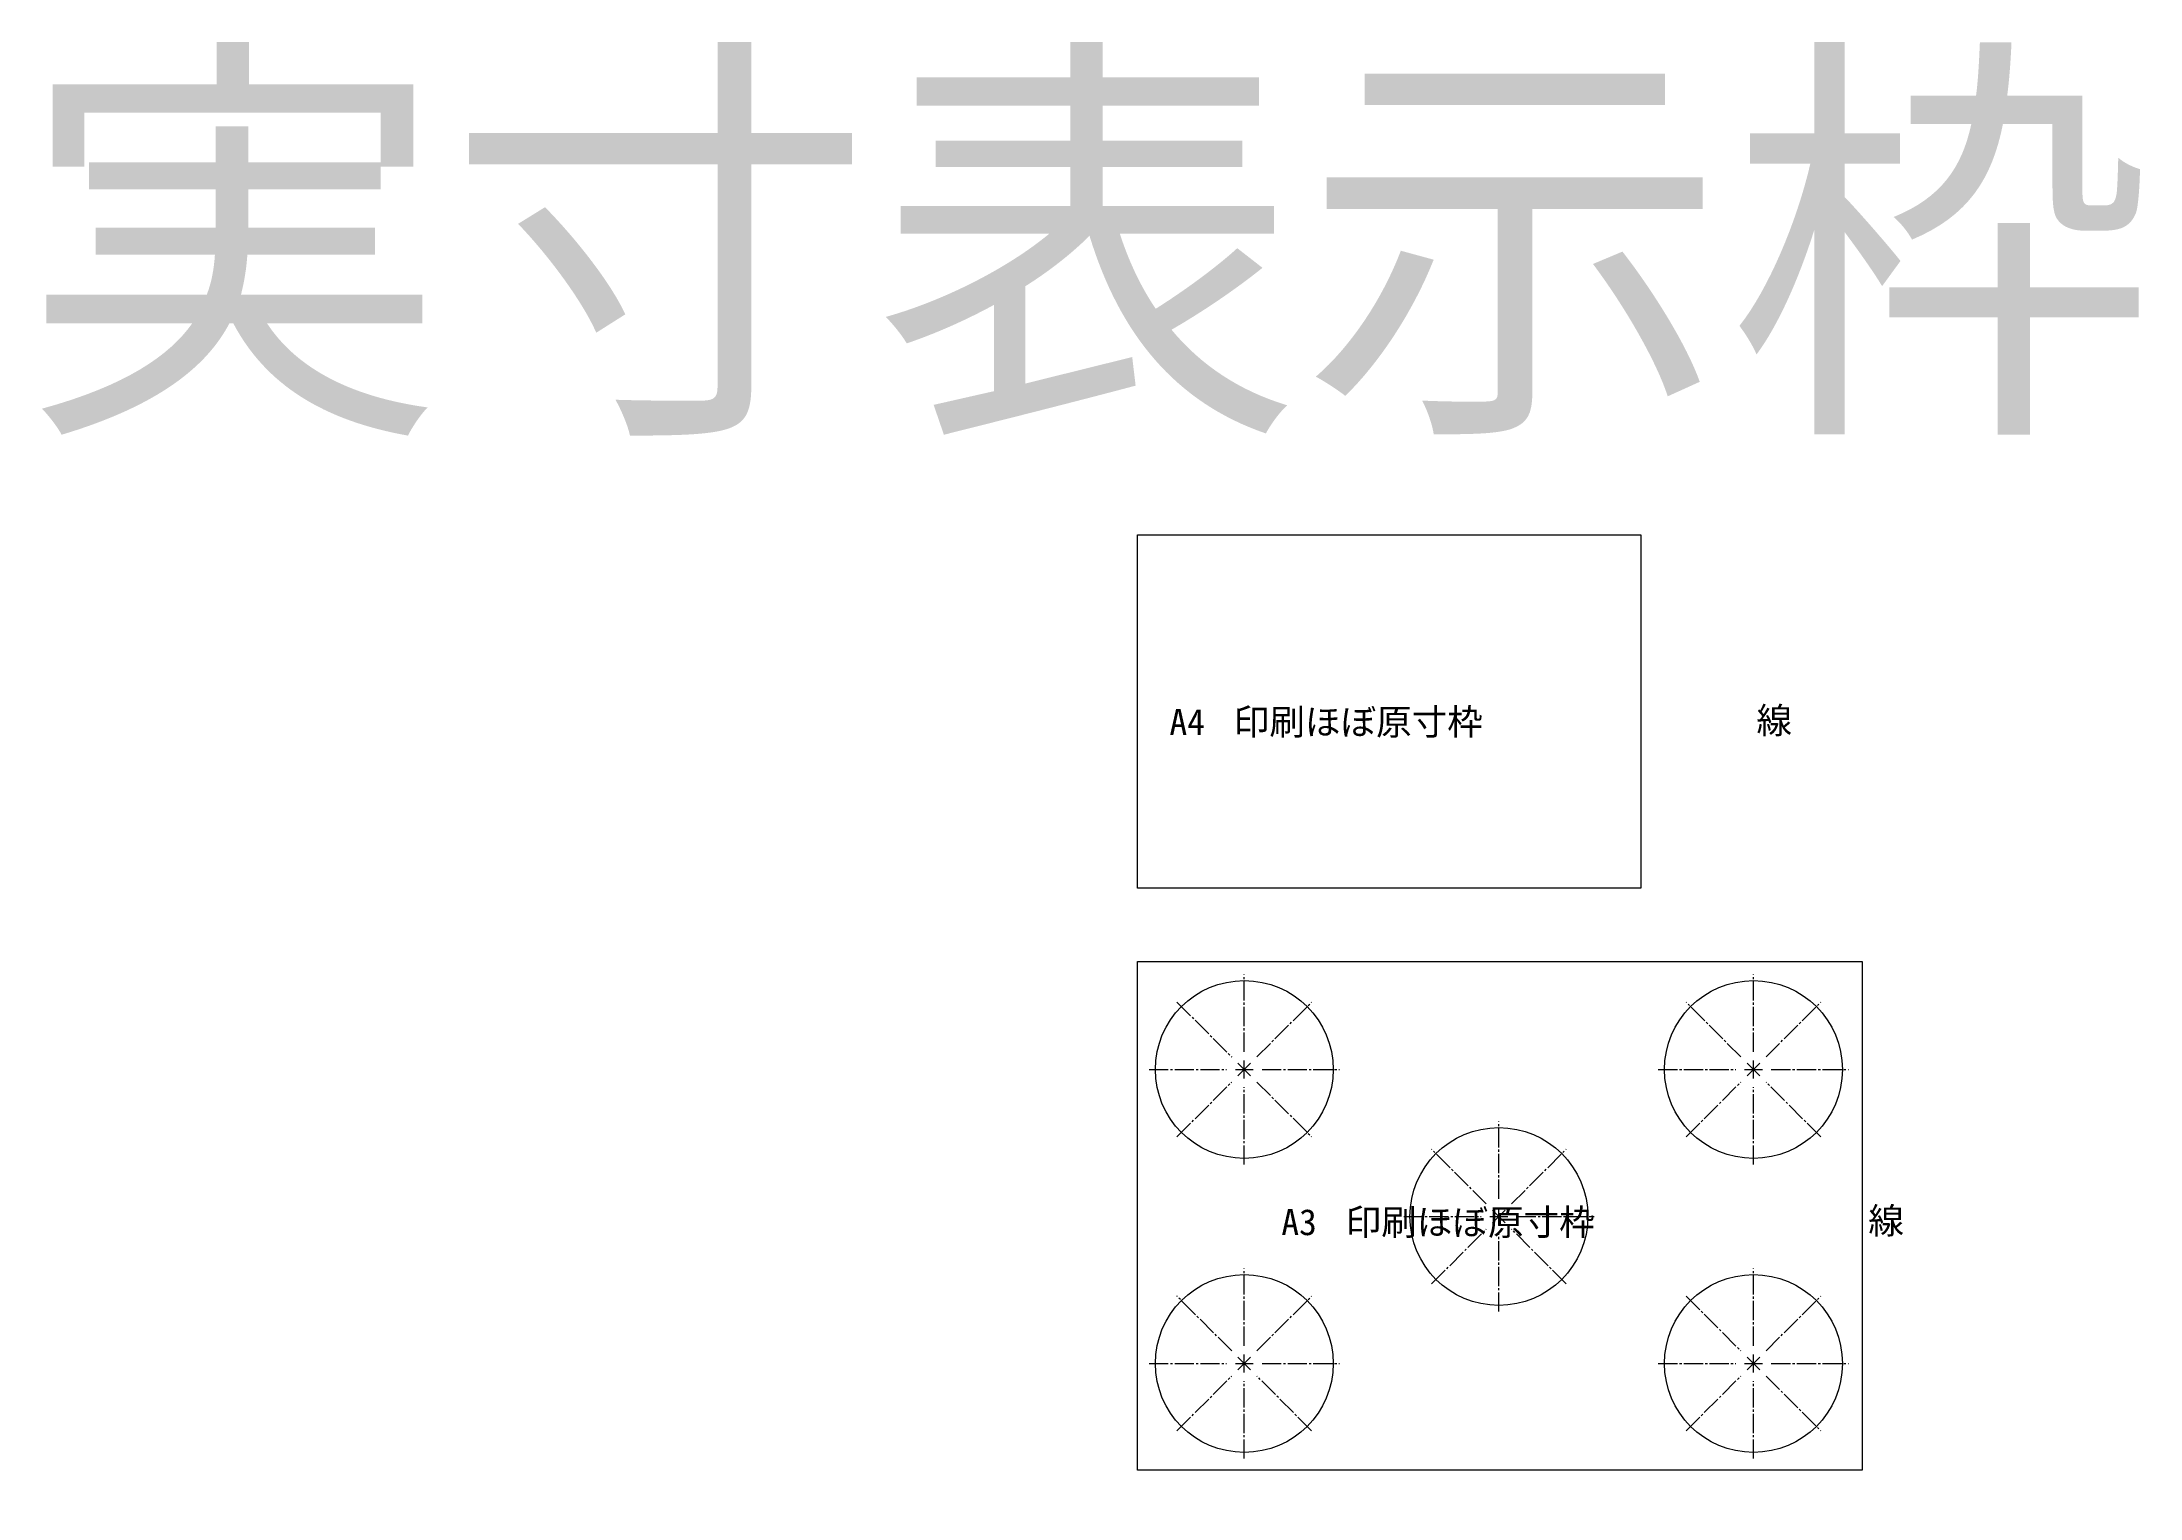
# Model space of a CAD drawing. Units: millimetres at full size. Extents: x -5218 to 5218, y -4308 to 3712.
# Drawn here: x 453 to 1632, y 564 to 1383 of the extents above; entities that cross this region are included whole.
import ezdxf
from ezdxf.enums import TextEntityAlignment as Align

# ---------------------------------------------------------------- set-up
doc = ezdxf.new("R2010")
doc.units = ezdxf.units.MM
doc.header["$LTSCALE"] = 1.2
doc.linetypes.add('CHAIN2', pattern=[12, 9, -1, 1, -1])
doc.layers.add('0-0_Defpoints', color=3, linetype='Continuous', lineweight=9)
doc.layers.add('0-1_01_外形線', color=134, linetype='Continuous', lineweight=9)
doc.layers.add('0-A_06_文字', color=134, linetype='Continuous')
doc.styles.add('ＭＳ ゴシック', font='')
doc.styles.add('ＭＳ Ｐゴシック', font='')
doc.styles.get('ＭＳ ゴシック').set_extended_font_data('MS Gothic')
doc.styles.get('ＭＳ Ｐゴシック').set_extended_font_data('MS PGothic')

msp = doc.modelspace()

# ---------------------------------------------------------------- texts
at = {"layer": '0-0_Defpoints', "color": 2}
for s, style, p in [('A4', 'ＭＳ ゴシック', (1086.596, 988.795)), ('印刷ほぼ原寸枠', 'ＭＳ Ｐゴシック', (1122.786, 988.795)), ('線', 'ＭＳ Ｐゴシック', (1416.569, 989.595))]:
    msp.add_text(s, height=14.66, dxfattribs=dict(at, style=style)).set_placement(p, align=Align.BOTTOM_LEFT)
at = {"layer": '0-0_Defpoints'}
for s, style, p in [('A3', 'ＭＳ ゴシック', (1149.494, 707.525)), ('印刷ほぼ原寸枠', 'ＭＳ Ｐゴシック', (1185.685, 707.525)), ('線', 'ＭＳ Ｐゴシック', (1479.468, 708.325))]:
    msp.add_text(s, height=14.66, dxfattribs=dict(at, style=style)).set_placement(p, align=Align.BOTTOM_LEFT)
at = {"layer": '0-A_06_文字', "color": 3, "style": 'ＭＳ Ｐゴシック'}
msp.add_text('実寸表示枠', height=176, dxfattribs=at).set_placement((440.296, 1128.37), align=Align.BOTTOM_LEFT)

# ---------------------------------------------------------------- blocks, each defined once
blk = doc.blocks.new('U16')
at = {"layer": '0-1_01_外形線', "linetype": 'CHAIN2'}
for p, q in [((0, 10), (0, 53.5)), ((-53.5, 0), (-10, 0)), ((10, 0), (53.5, 0)), ((0, -53.5), (0, -10))]:
    blk.add_line(p, q, dxfattribs=at)
at = {"layer": '0-1_01_外形線'}
for p, q in [((-5, 0), (5, 0)), ((0, -5), (0, 5))]:
    blk.add_line(p, q, dxfattribs=at)
blk = doc.blocks.new('U17')
at = {"layer": '0-1_01_外形線', "linetype": 'CHAIN2'}
for p, q in [((0, 10), (0, 53.5)), ((-53.5, 0), (-10, 0)), ((10, 0), (53.5, 0)), ((0, -53.5), (0, -10))]:
    blk.add_line(p, q, dxfattribs=at)
at = {"layer": '0-1_01_外形線'}
for p, q in [((-5, 0), (5, 0)), ((0, -5), (0, 5))]:
    blk.add_line(p, q, dxfattribs=at)
blk = doc.blocks.new('U8')
at = {"layer": '0-1_01_外形線', "linetype": 'CHAIN2'}
for p, q in [((0, 10), (0, 53.5)), ((-53.5, 0), (-10, 0)), ((10, 0), (53.5, 0)), ((0, -53.5), (0, -10))]:
    blk.add_line(p, q, dxfattribs=at)
at = {"layer": '0-1_01_外形線'}
for p, q in [((-5, 0), (5, 0)), ((0, -5), (0, 5))]:
    blk.add_line(p, q, dxfattribs=at)
blk = doc.blocks.new('U9')
at = {"layer": '0-1_01_外形線', "linetype": 'CHAIN2'}
for p, q in [((0, 10), (0, 53.5)), ((-53.5, 0), (-10, 0)), ((10, 0), (53.5, 0)), ((0, -53.5), (0, -10))]:
    blk.add_line(p, q, dxfattribs=at)
at = {"layer": '0-1_01_外形線'}
for p, q in [((-5, 0), (5, 0)), ((0, -5), (0, 5))]:
    blk.add_line(p, q, dxfattribs=at)
blk = doc.blocks.new('U10')
at = {"layer": '0-1_01_外形線', "linetype": 'CHAIN2'}
for p, q in [((0, 10), (0, 53.5)), ((-53.5, 0), (-10, 0)), ((10, 0), (53.5, 0)), ((0, -53.5), (0, -10))]:
    blk.add_line(p, q, dxfattribs=at)
at = {"layer": '0-1_01_外形線'}
for p, q in [((-5, 0), (5, 0)), ((0, -5), (0, 5))]:
    blk.add_line(p, q, dxfattribs=at)
blk = doc.blocks.new('U11')
at = {"layer": '0-1_01_外形線', "linetype": 'CHAIN2'}
for p, q in [((0, 10), (0, 53.5)), ((-53.5, 0), (-10, 0)), ((10, 0), (53.5, 0)), ((0, -53.5), (0, -10))]:
    blk.add_line(p, q, dxfattribs=at)
at = {"layer": '0-1_01_外形線'}
for p, q in [((-5, 0), (5, 0)), ((0, -5), (0, 5))]:
    blk.add_line(p, q, dxfattribs=at)
blk = doc.blocks.new('U12')
at = {"layer": '0-1_01_外形線', "linetype": 'CHAIN2'}
for p, q in [((0, 10), (0, 53.5)), ((-53.5, 0), (-10, 0)), ((10, 0), (53.5, 0)), ((0, -53.5), (0, -10))]:
    blk.add_line(p, q, dxfattribs=at)
at = {"layer": '0-1_01_外形線'}
for p, q in [((-5, 0), (5, 0)), ((0, -5), (0, 5))]:
    blk.add_line(p, q, dxfattribs=at)
blk = doc.blocks.new('U13')
at = {"layer": '0-1_01_外形線', "linetype": 'CHAIN2'}
for p, q in [((0, 10), (0, 53.5)), ((-53.5, 0), (-10, 0)), ((10, 0), (53.5, 0)), ((0, -53.5), (0, -10))]:
    blk.add_line(p, q, dxfattribs=at)
at = {"layer": '0-1_01_外形線'}
for p, q in [((-5, 0), (5, 0)), ((0, -5), (0, 5))]:
    blk.add_line(p, q, dxfattribs=at)
blk = doc.blocks.new('U14')
at = {"layer": '0-1_01_外形線', "linetype": 'CHAIN2'}
for p, q in [((0, 10), (0, 53.5)), ((-53.5, 0), (-10, 0)), ((10, 0), (53.5, 0)), ((0, -53.5), (0, -10))]:
    blk.add_line(p, q, dxfattribs=at)
at = {"layer": '0-1_01_外形線'}
for p, q in [((-5, 0), (5, 0)), ((0, -5), (0, 5))]:
    blk.add_line(p, q, dxfattribs=at)
blk = doc.blocks.new('U15')
at = {"layer": '0-1_01_外形線', "linetype": 'CHAIN2'}
for p, q in [((0, 10), (0, 53.5)), ((-53.5, 0), (-10, 0)), ((10, 0), (53.5, 0)), ((0, -53.5), (0, -10))]:
    blk.add_line(p, q, dxfattribs=at)
at = {"layer": '0-1_01_外形線'}
for p, q in [((-5, 0), (5, 0)), ((0, -5), (0, 5))]:
    blk.add_line(p, q, dxfattribs=at)

# ---------------------------------------------------------------- linework, layer by layer
at = {"layer": '0-0_Defpoints', "color": 2}
msp.add_lwpolyline([(1068.664, 1105.6), (1351.554, 1105.6), (1351.554, 906.932), (1068.664, 906.932)], close=True, dxfattribs=at)
at = {"layer": '0-0_Defpoints'}
msp.add_lwpolyline([(1068.664, 865.771), (1475.926, 865.771), (1475.926, 579.759), (1068.664, 579.759)], close=True, dxfattribs=at)
at = {"layer": '0-1_01_外形線'}
for centre in [(1128.664, 805.058), (1414.91, 805.058), (1271.787, 722.408), (1128.664, 639.759), (1414.91, 639.759)]:
    msp.add_circle(centre, 50, dxfattribs=at)

# ---------------------------------------------------------------- block references
for name, p, rotation in [('U17', (1128.664, 805.058), 315), ('U11', (1414.91, 805.058), 45), ('U15', (1271.787, 722.408), 45), ('U9', (1128.664, 639.759), 45), ('U13', (1414.91, 639.759), 315)]:
    msp.add_blockref(name, p, dxfattribs=dict(at, rotation=rotation))
for name, p in [('U16', (1128.664, 805.058)), ('U10', (1414.91, 805.058)), ('U14', (1271.787, 722.408)), ('U8', (1128.664, 639.759)), ('U12', (1414.91, 639.759))]:
    msp.add_blockref(name, p, dxfattribs=at)

msp.set_redraw_order([(e.dxf.handle, doc.entitydb.next_handle()) for e in msp.query("TEXT MTEXT ATTDEF DIMENSION ARC_DIMENSION")])  # texts and dimensions are drawn at this point

doc.saveas('drawing.dxf')
